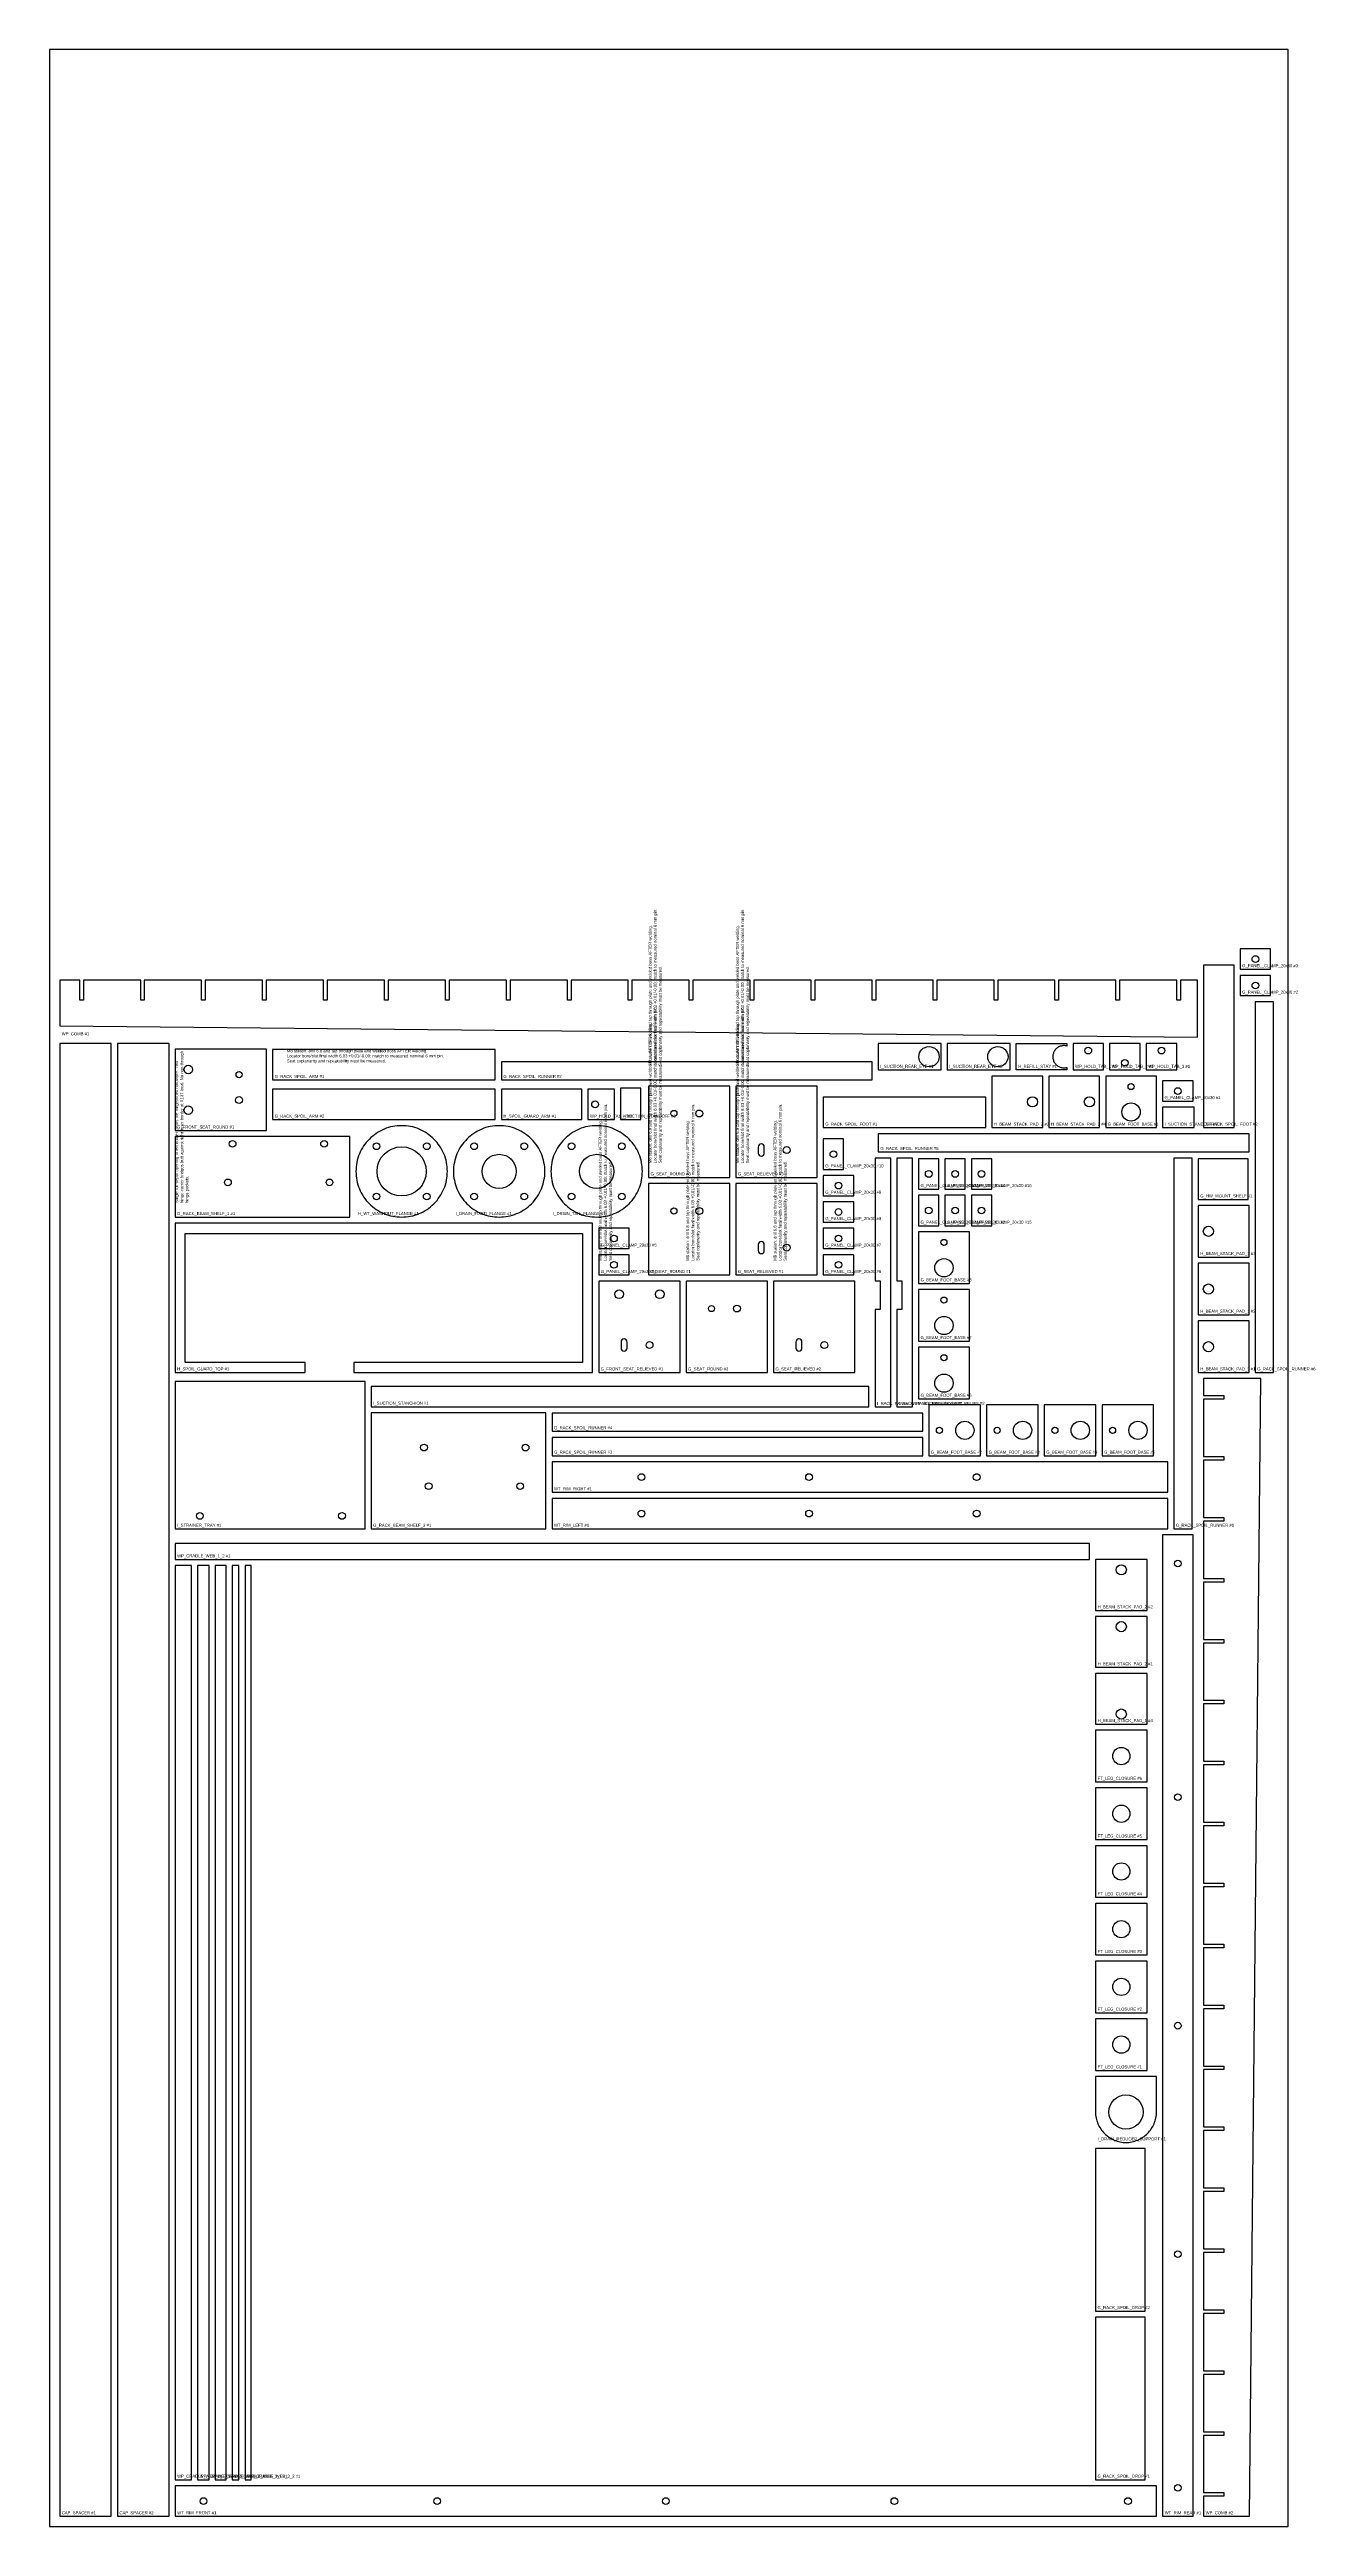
# Model space of a CAD drawing. Header units: millimetres. Extents: x 0 to 1244, y 0 to 2438.
import ezdxf

# ---------------------------------------------------------------- set-up
doc = ezdxf.new("R2010")
doc.units = ezdxf.units.MM
for name, color, linetype in [('CUT_HOLES', 7, 'Continuous'), ('CUT_OUTER', 7, 'Continuous'), ('MACHINING_NOTES', 7, 'Continuous'), ('PART_MARK_NO_CUT', 7, 'Continuous'), ('STOCK_NO_CUT', 7, 'Continuous')]:
    doc.layers.add(name, color=color, linetype=linetype)

msp = doc.modelspace()

# ---------------------------------------------------------------- linework, layer by layer
at = {"layer": 'CUT_HOLES'}
for points in [[(703.6, 1352), (703.6, 1358, 1), (697.6, 1358), (697.6, 1352, 1)], [(703.6, 1256), (703.6, 1262, 1), (697.6, 1262), (697.6, 1256, 1)], [(568.6, 1160), (568.6, 1166, 1), (562.6, 1166), (562.6, 1160, 1)], [(740.6, 1160), (740.6, 1166, 1), (734.6, 1166), (734.6, 1160, 1)]]:
    msp.add_lwpolyline(points, format="xyb", close=True, dxfattribs=at)
for centre, radius in [((1187, 1543), 3.3), ((1187, 1517), 3.3), ((865.7, 1446.9), 10), ((933.5, 1446.9), 10), ((1022.5, 1452.9), 3.3), ((1058.5, 1440.9), 3.3), ((1094.5, 1452.9), 3.3), ((136.6, 1434.2), 4.25), ((186.6, 1429.2), 3.02), ((1064.6, 1417.5), 3), ((1110.6, 1413.1), 3.3), ((136.6, 1394.2), 4.25), ((186.6, 1404.2), 3.4), ((537, 1400), 3.3), ((614.6, 1391), 3.02), ((639.6, 1391), 3.4), ((967.6, 1402.5), 5), ((1023.6, 1402.5), 5), ((1064.6, 1392.5), 9), ((180.2, 1361.2), 3.3), ((270.2, 1361.2), 3.3), ((321.9, 1358.7), 3.3), ((346.6, 1334), 24.2), ((371.3, 1358.7), 3.3), ((417.9, 1358.7), 3.3), ((442.6, 1334), 16.8), ((467.3, 1358.7), 3.3), ((513.9, 1358.7), 3.3), ((538.6, 1334), 16.8), ((563.3, 1358.7), 3.3), ((725.6, 1355), 3.4), ((771.6, 1351), 3.3), ((175.6, 1323.2), 3.3), ((275.6, 1323.2), 3.3), ((776.6, 1320), 3.3), ((865.4, 1331.5), 3.3), ((891.4, 1331.5), 3.3), ((917.4, 1331.5), 3.3), ((321.9, 1309.3), 3.3), ((371.3, 1309.3), 3.3), ((417.9, 1309.3), 3.3), ((467.3, 1309.3), 3.3), ((513.9, 1309.3), 3.3), ((563.3, 1309.3), 3.3), ((614.6, 1295), 3.02), ((639.6, 1295), 3.4), ((776.6, 1294), 3.3), ((865.4, 1295.5), 3.3), ((891.4, 1295.5), 3.3), ((917.4, 1295.5), 3.3), ((555.6, 1268), 3.3), ((776.6, 1268), 3.3), ((1140.7, 1275), 5), ((555.6, 1242), 3.3), ((725.6, 1259), 3.4), ((776.6, 1242), 3.3), ((880.4, 1239.1), 9), ((880.4, 1264.1), 3), ((1140.7, 1218.2), 5), ((560.6, 1213), 4.25), ((600.6, 1213), 4.25), ((651.6, 1199), 3.02), ((676.6, 1199), 3.4), ((880.4, 1207.3), 3), ((880.4, 1182.3), 9), ((590.6, 1163), 3.4), ((762.6, 1163), 3.4), ((880.4, 1150.5), 3), ((1140.7, 1161.4), 5), ((880.4, 1125.5), 9), ((876, 1079.1), 3), ((901, 1079.1), 9), ((932.8, 1079.1), 3), ((957.8, 1079.1), 9), ((989.6, 1079.1), 3), ((1014.6, 1079.1), 9), ((1046.4, 1079.1), 3), ((1071.4, 1079.1), 9), ((368.6, 1062.1), 3.3), ((468.6, 1062.1), 3.3), ((373.2, 1024.1), 3.3), ((463.2, 1024.1), 3.3), ((582.6, 1033.1), 3.3), ((747.6, 1033.1), 3.3), ((912.6, 1033.1), 3.3), ((582.6, 997.1), 3.3), ((747.6, 997.1), 3.3), ((912.6, 997.1), 3.3), ((147.9, 994.8), 3.3), ((287.9, 994.8), 3.3), ((1110.7, 948), 3.3), ((1055, 941.8), 5), ((1055, 885.8), 5), ((1055, 799.8), 5), ((1055, 758.4), 8.5), ((1055, 701.6), 8.5), ((1110.7, 718), 3.3), ((1055, 644.8), 8.5), ((1055, 588), 8.5), ((1055, 531.2), 8.5), ((1110.7, 493), 3.3), ((1055, 474.4), 8.5), ((1059.6, 408), 16.8), ((1110.7, 268), 3.3), ((151.6, 25), 3.3), ((381.6, 25), 3.3), ((606.6, 25), 3.3), ((831.6, 25), 3.3), ((1061.6, 25), 3.3), ((1110.7, 38), 3.3)]:
    msp.add_circle(centre, radius, dxfattribs=at)
at = {"layer": 'CUT_OUTER'}
for points in [[(1166, 1377.1), (1166, 1537.1), (1136, 1537.1), (1136, 1377.1)], [(1202, 1533), (1202, 1553), (1172, 1553), (1172, 1533)], [(10, 1477.2), (1130, 1466), (1130, 1522.4), (1113.3, 1522.4), (1113.3, 1502.4), (1109.7, 1502.4), (1109.7, 1522.4), (1053.3, 1522.4), (1053.3, 1502.4), (1049.7, 1502.4), (1049.7, 1522.4), (993.3, 1522.4), (993.3, 1502.4), (989.7, 1502.4), (989.7, 1522.4), (933.3, 1522.4), (933.3, 1502.4), (929.7, 1502.4), (929.7, 1522.4), (873.3, 1522.4), (873.3, 1502.4), (869.7, 1502.4), (869.7, 1522.4), (813.3, 1522.4), (813.3, 1502.4), (809.7, 1502.4), (809.7, 1522.4), (753.3, 1522.4), (753.3, 1502.4), (749.7, 1502.4), (749.7, 1522.4), (693.3, 1522.4), (693.3, 1502.4), (689.7, 1502.4), (689.7, 1522.4), (633.3, 1522.4), (633.3, 1502.4), (629.7, 1502.4), (629.7, 1522.4), (573.3, 1522.4), (573.3, 1502.4), (569.7, 1502.4), (569.7, 1522.4), (513.3, 1522.4), (513.3, 1502.4), (509.7, 1502.4), (509.7, 1522.4), (453.3, 1522.4), (453.3, 1502.4), (449.7, 1502.4), (449.7, 1522.4), (393.3, 1522.4), (393.3, 1502.4), (389.7, 1502.4), (389.7, 1522.4), (333.3, 1522.4), (333.3, 1502.4), (329.7, 1502.4), (329.7, 1522.4), (273.3, 1522.4), (273.3, 1502.4), (269.7, 1502.4), (269.7, 1522.4), (213.3, 1522.4), (213.3, 1502.4), (209.7, 1502.4), (209.7, 1522.4), (153.3, 1522.4), (153.3, 1502.4), (149.7, 1502.4), (149.7, 1522.4), (93.3, 1522.4), (93.3, 1502.4), (89.7, 1502.4), (89.7, 1522.4), (33.3, 1522.4), (33.3, 1502.4), (29.7, 1502.4), (29.7, 1522.4), (10, 1522.4)], [(1202, 1507), (1202, 1527), (1172, 1527), (1172, 1507)], [(1186.8, 1136), (1204.8, 1136), (1204.8, 1501), (1186.8, 1501)], [(10, 10), (60.8, 10), (60.8, 1460), (10, 1460)], [(66.8, 10), (117.6, 10), (117.6, 1460), (66.8, 1460)], [(123.6, 1374.2), (213.6, 1374.2), (213.6, 1454.2), (123.6, 1454.2)], [(219.6, 1424), (438.8, 1424), (438.8, 1454), (219.6, 1454)], [(809.8, 1424), (809.8, 1442), (444.8, 1442), (444.8, 1424)], [(815.8, 1433.9), (877.7, 1433.9), (877.7, 1459.9), (815.8, 1459.9)], [(883.7, 1433.9), (945.5, 1433.9), (945.5, 1459.9), (883.7, 1459.9)], [(1001.5, 1433.9), (951.5, 1433.9), (951.5, 1459.9), (1001.5, 1459.9), (1001.5, 1457.4), (1000.7, 1457.6), (999.9, 1457.7), (999.1, 1457.8), (998.2, 1457.8), (997.4, 1457.7), (996.5, 1457.6), (995.7, 1457.4), (994.9, 1457.2), (994.1, 1456.9), (993.4, 1456.5), (992.6, 1456.1), (992, 1455.6), (991.3, 1455.1), (990.7, 1454.5), (990.1, 1453.9), (989.6, 1453.2), (989.2, 1452.5), (988.7, 1451.8), (988.4, 1451), (988.1, 1450.2), (987.9, 1449.4), (987.7, 1448.6), (987.6, 1447.7), (987.6, 1446.9), (987.6, 1446.1), (987.7, 1445.2), (987.9, 1444.4), (988.1, 1443.6), (988.4, 1442.8), (988.7, 1442), (989.2, 1441.3), (989.6, 1440.6), (990.1, 1439.9), (990.7, 1439.3), (991.3, 1438.7), (992, 1438.2), (992.6, 1437.7), (993.4, 1437.3), (994.1, 1436.9), (994.9, 1436.6), (995.7, 1436.4), (996.5, 1436.2), (997.4, 1436.1), (998.2, 1436), (999.1, 1436), (999.9, 1436.1), (1000.7, 1436.2), (1001.5, 1436.4)], [(1037.5, 1433.9), (1037.5, 1459.9), (1007.5, 1459.9), (1007.5, 1433.9)], [(1073.5, 1433.9), (1073.5, 1459.9), (1043.5, 1459.9), (1043.5, 1433.9)], [(1109.5, 1433.9), (1109.5, 1459.9), (1079.5, 1459.9), (1079.5, 1433.9)], [(219.6, 1385), (438.8, 1385), (438.8, 1415), (219.6, 1415)], [(444.8, 1385), (524, 1385), (524, 1415), (444.8, 1415)], [(530, 1385), (556, 1385), (556, 1415), (530, 1415)], [(562, 1385), (582, 1385), (582, 1416), (562, 1416)], [(669.6, 1328), (669.6, 1418), (589.6, 1418), (589.6, 1328)], [(755.6, 1328), (755.6, 1418), (675.6, 1418), (675.6, 1328)], [(927.6, 1377.1), (977.6, 1377.1), (977.6, 1427.9), (927.6, 1427.9)], [(983.6, 1377.1), (1033.6, 1377.1), (1033.6, 1427.9), (983.6, 1427.9)], [(1039.6, 1377.1), (1089.6, 1377.1), (1089.6, 1427.9), (1039.6, 1427.9)], [(1125.6, 1403.1), (1125.6, 1423.1), (1095.6, 1423.1), (1095.6, 1403.1)], [(761.6, 1377.1), (921.6, 1377.1), (921.6, 1407.1), (761.6, 1407.1)], [(1126.6, 1377.1), (1126.6, 1397.1), (1095.6, 1397.1), (1095.6, 1377.1)], [(295.6, 1289), (295.6, 1368.2), (123.6, 1368.2), (123.6, 1289)], [(391.6, 1334), (391.5, 1336.2), (391.4, 1338.4), (391.1, 1340.6), (390.7, 1342.8), (390.3, 1344.9), (389.7, 1347.1), (389, 1349.2), (388.2, 1351.2), (387.3, 1353.2), (386.3, 1355.2), (385.2, 1357.1), (384, 1359), (382.7, 1360.8), (381.4, 1362.5), (379.9, 1364.2), (378.4, 1365.8), (376.8, 1367.3), (375.1, 1368.8), (373.4, 1370.1), (371.6, 1371.4), (369.7, 1372.6), (367.8, 1373.7), (365.8, 1374.7), (363.8, 1375.6), (361.8, 1376.4), (359.7, 1377.1), (357.5, 1377.7), (355.4, 1378.1), (353.2, 1378.5), (351, 1378.8), (348.8, 1378.9), (346.6, 1379), (344.4, 1378.9), (342.2, 1378.8), (340, 1378.5), (337.8, 1378.1), (335.7, 1377.7), (333.5, 1377.1), (331.4, 1376.4), (329.4, 1375.6), (327.4, 1374.7), (325.4, 1373.7), (323.5, 1372.6), (321.6, 1371.4), (319.8, 1370.1), (318.1, 1368.8), (316.4, 1367.3), (314.8, 1365.8), (313.3, 1364.2), (311.8, 1362.5), (310.5, 1360.8), (309.2, 1359), (308, 1357.1), (306.9, 1355.2), (305.9, 1353.2), (305, 1351.2), (304.2, 1349.2), (303.5, 1347.1), (302.9, 1344.9), (302.5, 1342.8), (302.1, 1340.6), (301.8, 1338.4), (301.7, 1336.2), (301.6, 1334), (301.7, 1331.8), (301.8, 1329.6), (302.1, 1327.4), (302.5, 1325.2), (302.9, 1323.1), (303.5, 1320.9), (304.2, 1318.8), (305, 1316.8), (305.9, 1314.8), (306.9, 1312.8), (308, 1310.9), (309.2, 1309), (310.5, 1307.2), (311.8, 1305.5), (313.3, 1303.8), (314.8, 1302.2), (316.4, 1300.7), (318.1, 1299.2), (319.8, 1297.9), (321.6, 1296.6), (323.5, 1295.4), (325.4, 1294.3), (327.4, 1293.3), (329.4, 1292.4), (331.4, 1291.6), (333.5, 1290.9), (335.7, 1290.3), (337.8, 1289.9), (340, 1289.5), (342.2, 1289.2), (344.4, 1289.1), (346.6, 1289), (348.8, 1289.1), (351, 1289.2), (353.2, 1289.5), (355.4, 1289.9), (357.5, 1290.3), (359.7, 1290.9), (361.8, 1291.6), (363.8, 1292.4), (365.8, 1293.3), (367.8, 1294.3), (369.7, 1295.4), (371.6, 1296.6), (373.4, 1297.9), (375.1, 1299.2), (376.8, 1300.7), (378.4, 1302.2), (379.9, 1303.8), (381.4, 1305.5), (382.7, 1307.2), (384, 1309), (385.2, 1310.9), (386.3, 1312.8), (387.3, 1314.8), (388.2, 1316.8), (389, 1318.8), (389.7, 1320.9), (390.3, 1323.1), (390.7, 1325.2), (391.1, 1327.4), (391.4, 1329.6), (391.5, 1331.8)], [(487.6, 1334), (487.5, 1336.2), (487.4, 1338.4), (487.1, 1340.6), (486.7, 1342.8), (486.3, 1344.9), (485.7, 1347.1), (485, 1349.2), (484.2, 1351.2), (483.3, 1353.2), (482.3, 1355.2), (481.2, 1357.1), (480, 1359), (478.7, 1360.8), (477.4, 1362.5), (475.9, 1364.2), (474.4, 1365.8), (472.8, 1367.3), (471.1, 1368.8), (469.4, 1370.1), (467.6, 1371.4), (465.7, 1372.6), (463.8, 1373.7), (461.8, 1374.7), (459.8, 1375.6), (457.8, 1376.4), (455.7, 1377.1), (453.5, 1377.7), (451.4, 1378.1), (449.2, 1378.5), (447, 1378.8), (444.8, 1378.9), (442.6, 1379), (440.4, 1378.9), (438.2, 1378.8), (436, 1378.5), (433.8, 1378.1), (431.7, 1377.7), (429.5, 1377.1), (427.4, 1376.4), (425.4, 1375.6), (423.4, 1374.7), (421.4, 1373.7), (419.5, 1372.6), (417.6, 1371.4), (415.8, 1370.1), (414.1, 1368.8), (412.4, 1367.3), (410.8, 1365.8), (409.3, 1364.2), (407.8, 1362.5), (406.5, 1360.8), (405.2, 1359), (404, 1357.1), (402.9, 1355.2), (401.9, 1353.2), (401, 1351.2), (400.2, 1349.2), (399.5, 1347.1), (398.9, 1344.9), (398.5, 1342.8), (398.1, 1340.6), (397.8, 1338.4), (397.7, 1336.2), (397.6, 1334), (397.7, 1331.8), (397.8, 1329.6), (398.1, 1327.4), (398.5, 1325.2), (398.9, 1323.1), (399.5, 1320.9), (400.2, 1318.8), (401, 1316.8), (401.9, 1314.8), (402.9, 1312.8), (404, 1310.9), (405.2, 1309), (406.5, 1307.2), (407.8, 1305.5), (409.3, 1303.8), (410.8, 1302.2), (412.4, 1300.7), (414.1, 1299.2), (415.8, 1297.9), (417.6, 1296.6), (419.5, 1295.4), (421.4, 1294.3), (423.4, 1293.3), (425.4, 1292.4), (427.4, 1291.6), (429.5, 1290.9), (431.7, 1290.3), (433.8, 1289.9), (436, 1289.5), (438.2, 1289.2), (440.4, 1289.1), (442.6, 1289), (444.8, 1289.1), (447, 1289.2), (449.2, 1289.5), (451.4, 1289.9), (453.5, 1290.3), (455.7, 1290.9), (457.8, 1291.6), (459.8, 1292.4), (461.8, 1293.3), (463.8, 1294.3), (465.7, 1295.4), (467.6, 1296.6), (469.4, 1297.9), (471.1, 1299.2), (472.8, 1300.7), (474.4, 1302.2), (475.9, 1303.8), (477.4, 1305.5), (478.7, 1307.2), (480, 1309), (481.2, 1310.9), (482.3, 1312.8), (483.3, 1314.8), (484.2, 1316.8), (485, 1318.8), (485.7, 1320.9), (486.3, 1323.1), (486.7, 1325.2), (487.1, 1327.4), (487.4, 1329.6), (487.5, 1331.8)], [(583.6, 1334), (583.5, 1336.2), (583.4, 1338.4), (583.1, 1340.6), (582.7, 1342.8), (582.3, 1344.9), (581.7, 1347.1), (581, 1349.2), (580.2, 1351.2), (579.3, 1353.2), (578.3, 1355.2), (577.2, 1357.1), (576, 1359), (574.7, 1360.8), (573.4, 1362.5), (571.9, 1364.2), (570.4, 1365.8), (568.8, 1367.3), (567.1, 1368.8), (565.4, 1370.1), (563.6, 1371.4), (561.7, 1372.6), (559.8, 1373.7), (557.8, 1374.7), (555.8, 1375.6), (553.8, 1376.4), (551.7, 1377.1), (549.5, 1377.7), (547.4, 1378.1), (545.2, 1378.5), (543, 1378.8), (540.8, 1378.9), (538.6, 1379), (536.4, 1378.9), (534.2, 1378.8), (532, 1378.5), (529.8, 1378.1), (527.7, 1377.7), (525.5, 1377.1), (523.4, 1376.4), (521.4, 1375.6), (519.4, 1374.7), (517.4, 1373.7), (515.5, 1372.6), (513.6, 1371.4), (511.8, 1370.1), (510.1, 1368.8), (508.4, 1367.3), (506.8, 1365.8), (505.3, 1364.2), (503.8, 1362.5), (502.5, 1360.8), (501.2, 1359), (500, 1357.1), (498.9, 1355.2), (497.9, 1353.2), (497, 1351.2), (496.2, 1349.2), (495.5, 1347.1), (494.9, 1344.9), (494.5, 1342.8), (494.1, 1340.6), (493.8, 1338.4), (493.7, 1336.2), (493.6, 1334), (493.7, 1331.8), (493.8, 1329.6), (494.1, 1327.4), (494.5, 1325.2), (494.9, 1323.1), (495.5, 1320.9), (496.2, 1318.8), (497, 1316.8), (497.9, 1314.8), (498.9, 1312.8), (500, 1310.9), (501.2, 1309), (502.5, 1307.2), (503.8, 1305.5), (505.3, 1303.8), (506.8, 1302.2), (508.4, 1300.7), (510.1, 1299.2), (511.8, 1297.9), (513.6, 1296.6), (515.5, 1295.4), (517.4, 1294.3), (519.4, 1293.3), (521.4, 1292.4), (523.4, 1291.6), (525.5, 1290.9), (527.7, 1290.3), (529.8, 1289.9), (532, 1289.5), (534.2, 1289.2), (536.4, 1289.1), (538.6, 1289), (540.8, 1289.1), (543, 1289.2), (545.2, 1289.5), (547.4, 1289.9), (549.5, 1290.3), (551.7, 1290.9), (553.8, 1291.6), (555.8, 1292.4), (557.8, 1293.3), (559.8, 1294.3), (561.7, 1295.4), (563.6, 1296.6), (565.4, 1297.9), (567.1, 1299.2), (568.8, 1300.7), (570.4, 1302.2), (571.9, 1303.8), (573.4, 1305.5), (574.7, 1307.2), (576, 1309), (577.2, 1310.9), (578.3, 1312.8), (579.3, 1314.8), (580.2, 1316.8), (581, 1318.8), (581.7, 1320.9), (582.3, 1323.1), (582.7, 1325.2), (583.1, 1327.4), (583.4, 1329.6), (583.5, 1331.8)], [(761.6, 1336), (781.6, 1336), (781.6, 1366), (761.6, 1366)], [(1180.8, 1353.1), (1180.8, 1371.1), (815.8, 1371.1), (815.8, 1353.1)], [(828, 1102.1), (828, 1347.1), (812.6, 1347.1), (812.6, 1226.1), (817.6, 1226.1), (817.6, 1198.1), (812.6, 1198.1), (812.6, 1102.1)], [(849.4, 1102.1), (849.4, 1347.1), (834, 1347.1), (834, 1226.1), (839, 1226.1), (839, 1198.1), (834, 1198.1), (834, 1102.1)], [(855.4, 1316.5), (875.4, 1316.5), (875.4, 1346.5), (855.4, 1346.5)], [(881.4, 1316.5), (901.4, 1316.5), (901.4, 1346.5), (881.4, 1346.5)], [(907.4, 1316.5), (927.4, 1316.5), (927.4, 1346.5), (907.4, 1346.5)], [(1106.7, 982.1), (1124.7, 982.1), (1124.7, 1347.1), (1106.7, 1347.1)], [(1130.7, 1306.4), (1180, 1306.4), (1180, 1346.4), (1130.7, 1346.4)], [(669.6, 1232), (669.6, 1322), (589.6, 1322), (589.6, 1232)], [(755.6, 1232), (755.6, 1322), (675.6, 1322), (675.6, 1232)], [(791.6, 1310), (791.6, 1330), (761.6, 1330), (761.6, 1310)], [(791.6, 1284), (791.6, 1304), (761.6, 1304), (761.6, 1284)], [(855.4, 1280.5), (875.4, 1280.5), (875.4, 1310.5), (855.4, 1310.5)], [(881.4, 1280.5), (901.4, 1280.5), (901.4, 1310.5), (881.4, 1310.5)], [(907.4, 1280.5), (927.4, 1280.5), (927.4, 1310.5), (907.4, 1310.5)], [(1130.7, 1249.6), (1180.7, 1249.6), (1180.7, 1300.4), (1130.7, 1300.4)], [(534.6, 1136), (534.6, 1283), (123.6, 1283), (123.6, 1136), (251.6, 1136), (251.6, 1146), (133.6, 1146), (133.6, 1273), (524.6, 1273), (524.6, 1146), (299.6, 1146), (299.6, 1136)], [(570.6, 1258), (570.6, 1278), (540.6, 1278), (540.6, 1258)], [(791.6, 1258), (791.6, 1278), (761.6, 1278), (761.6, 1258)], [(855.4, 1223.7), (905.4, 1223.7), (905.4, 1274.5), (855.4, 1274.5)], [(570.6, 1232), (570.6, 1252), (540.6, 1252), (540.6, 1232)], [(791.6, 1232), (791.6, 1252), (761.6, 1252), (761.6, 1232)], [(1130.7, 1192.8), (1180.7, 1192.8), (1180.7, 1243.6), (1130.7, 1243.6)], [(620.6, 1136), (620.6, 1226), (540.6, 1226), (540.6, 1136)], [(706.6, 1136), (706.6, 1226), (626.6, 1226), (626.6, 1136)], [(792.6, 1136), (792.6, 1226), (712.6, 1226), (712.6, 1136)], [(855.4, 1166.9), (905.4, 1166.9), (905.4, 1217.7), (855.4, 1217.7)], [(1130.7, 1136), (1180.7, 1136), (1180.7, 1186.8), (1130.7, 1186.8)], [(855.4, 1110.1), (905.4, 1110.1), (905.4, 1160.9), (855.4, 1160.9)], [(310.6, 982.1), (310.6, 1127.1), (123.6, 1127.1), (123.6, 982.1)], [(806.6, 1102.3), (806.6, 1122.3), (316.6, 1122.3), (316.6, 1102.3)], [(1181.2, 10), (1192.4, 1130), (1136, 1130), (1136, 1113.3), (1156, 1113.3), (1156, 1109.7), (1136, 1109.7), (1136, 1053.3), (1156, 1053.3), (1156, 1049.7), (1136, 1049.7), (1136, 993.3), (1156, 993.3), (1156, 989.7), (1136, 989.7), (1136, 933.3), (1156, 933.3), (1156, 929.7), (1136, 929.7), (1136, 873.3), (1156, 873.3), (1156, 869.7), (1136, 869.7), (1136, 813.3), (1156, 813.3), (1156, 809.7), (1136, 809.7), (1136, 753.3), (1156, 753.3), (1156, 749.7), (1136, 749.7), (1136, 693.3), (1156, 693.3), (1156, 689.7), (1136, 689.7), (1136, 633.3), (1156, 633.3), (1156, 629.7), (1136, 629.7), (1136, 573.3), (1156, 573.3), (1156, 569.7), (1136, 569.7), (1136, 513.3), (1156, 513.3), (1156, 509.7), (1136, 509.7), (1136, 453.3), (1156, 453.3), (1156, 449.7), (1136, 449.7), (1136, 393.3), (1156, 393.3), (1156, 389.7), (1136, 389.7), (1136, 333.3), (1156, 333.3), (1156, 329.7), (1136, 329.7), (1136, 273.3), (1156, 273.3), (1156, 269.7), (1136, 269.7), (1136, 213.3), (1156, 213.3), (1156, 209.7), (1136, 209.7), (1136, 153.3), (1156, 153.3), (1156, 149.7), (1136, 149.7), (1136, 93.3), (1156, 93.3), (1156, 89.7), (1136, 89.7), (1136, 33.3), (1156, 33.3), (1156, 29.7), (1136, 29.7), (1136, 10)], [(916.4, 1054.1), (916.4, 1104.1), (865.6, 1104.1), (865.6, 1054.1)], [(973.2, 1054.1), (973.2, 1104.1), (922.4, 1104.1), (922.4, 1054.1)], [(1030, 1054.1), (1030, 1104.1), (979.2, 1104.1), (979.2, 1054.1)], [(1086.8, 1054.1), (1086.8, 1104.1), (1036, 1104.1), (1036, 1054.1)], [(488.6, 982.1), (488.6, 1096.3), (316.6, 1096.3), (316.6, 982.1)], [(859.6, 1078.1), (859.6, 1096.1), (494.6, 1096.1), (494.6, 1078.1)], [(859.6, 1054.1), (859.6, 1072.1), (494.6, 1072.1), (494.6, 1054.1)], [(1100.7, 1018.1), (1100.7, 1048.1), (494.6, 1048.1), (494.6, 1018.1)], [(1100.7, 982.1), (1100.7, 1012.1), (494.6, 1012.1), (494.6, 982.1)], [(1125.7, 10), (1125.7, 976.1), (1095.7, 976.1), (1095.7, 10)], [(123.6, 952), (1023.6, 952), (1023.6, 967.8), (123.6, 967.8)], [(1080.4, 901.8), (1080.4, 951.8), (1029.6, 951.8), (1029.6, 901.8)], [(139.8, 46), (139.8, 946), (123.6, 946), (123.6, 46)], [(157.1, 46), (157.1, 946), (145.8, 946), (145.8, 46)], [(173.9, 46), (173.9, 946), (163.1, 946), (163.1, 46)], [(186.4, 46), (186.4, 946), (179.9, 946), (179.9, 46)], [(198.4, 46), (198.4, 946), (192.4, 946), (192.4, 46)], [(1080.4, 845.8), (1080.4, 895.8), (1029.6, 895.8), (1029.6, 845.8)], [(1080.4, 789.8), (1080.4, 839.8), (1029.6, 839.8), (1029.6, 789.8)], [(1029.6, 733), (1080.4, 733), (1080.4, 783.8), (1029.6, 783.8)], [(1029.6, 676.2), (1080.4, 676.2), (1080.4, 727), (1029.6, 727)], [(1029.6, 619.4), (1080.4, 619.4), (1080.4, 670.2), (1029.6, 670.2)], [(1029.6, 562.6), (1080.4, 562.6), (1080.4, 613.4), (1029.6, 613.4)], [(1029.6, 505.8), (1080.4, 505.8), (1080.4, 556.6), (1029.6, 556.6)], [(1029.6, 449), (1080.4, 449), (1080.4, 499.8), (1029.6, 499.8)], [(1029.6, 408), (1029.6, 406.5), (1029.7, 405.1), (1029.9, 403.6), (1030.2, 402.1), (1030.5, 400.7), (1030.9, 399.3), (1031.4, 397.9), (1031.9, 396.5), (1032.5, 395.2), (1033.1, 393.9), (1033.9, 392.6), (1034.7, 391.3), (1035.5, 390.1), (1036.4, 389), (1037.4, 387.9), (1038.4, 386.8), (1039.5, 385.8), (1040.6, 384.8), (1041.7, 383.9), (1042.9, 383.1), (1044.2, 382.3), (1045.5, 381.5), (1046.8, 380.9), (1048.1, 380.3), (1049.5, 379.8), (1050.9, 379.3), (1052.3, 378.9), (1053.7, 378.6), (1055.2, 378.3), (1056.7, 378.1), (1058.1, 378), (1059.6, 378), (1061.1, 378), (1062.5, 378.1), (1064, 378.3), (1065.5, 378.6), (1066.9, 378.9), (1068.3, 379.3), (1069.7, 379.8), (1071.1, 380.3), (1072.4, 380.9), (1073.7, 381.5), (1075, 382.3), (1076.3, 383.1), (1077.5, 383.9), (1078.6, 384.8), (1079.7, 385.8), (1080.8, 386.8), (1081.8, 387.9), (1082.8, 389), (1083.7, 390.1), (1084.5, 391.3), (1085.3, 392.6), (1086.1, 393.9), (1086.7, 395.2), (1087.3, 396.5), (1087.8, 397.9), (1088.3, 399.3), (1088.7, 400.7), (1089, 402.1), (1089.3, 403.6), (1089.5, 405.1), (1089.6, 406.5), (1089.6, 408), (1089.6, 443), (1029.6, 443)], [(1078.6, 212), (1078.6, 372), (1029.6, 372), (1029.6, 212)], [(1078.6, 46), (1078.6, 206), (1029.6, 206), (1029.6, 46)], [(123.6, 10), (1089.7, 10), (1089.7, 40), (123.6, 40)]]:
    msp.add_lwpolyline(points, close=True, dxfattribs=at)
at = {"layer": 'STOCK_NO_CUT'}
msp.add_lwpolyline([(0, 0), (1219.2, 0), (1219.2, 2438.4), (0, 2438.4)], close=True, dxfattribs=at)

# ---------------------------------------------------------------- texts
at = {"layer": 'MACHINING_NOTES', "char_height": 3, "width": 150, "attachment_point": 1, "rotation": 90}
for s, insert in [('M8 station: drill 6.8 and tap through plate and welded boss AFTER welding.\\PLocator bore/slot final width 6.03 +0.01/-0.00; match to measured nominal 6 mm pin. Seat coplanarity and repeatability must be measured.', (589.6, 1438)), ('M8 station: drill 6.8 and tap through plate and welded boss AFTER welding.\\PLocator bore/slot final width 6.03 +0.01/-0.00; match to measured nominal 6 mm pin. Seat coplanarity and repeatability must be measured.', (675.6, 1438)), ('M8 station: drill 6.8 and tap through plate and welded boss AFTER welding.\\PLocator bore/slot final width 6.03 +0.01/-0.00; match to measured nominal 6 mm pin. Seat coplanarity and repeatability must be measured.', (589.6, 1342)), ('M8 station: drill 6.8 and tap through plate and welded boss AFTER welding.\\PLocator bore/slot final width 6.03 +0.01/-0.00; match to measured nominal 6 mm pin. Seat coplanarity and repeatability must be measured.', (675.6, 1342)), ('Single full-depth opening in left border clears the hinge/index hardware. Two hinge-carrier bridges butt against right inner border at X137 local. No non-through hinge pockets.', (123.6, 1303)), ('M8 station: drill 6.8 and tap through plate and welded boss AFTER welding.\\PLocator bore/slot final width 6.03 +0.01/-0.00; match to measured nominal 6 mm pin. Seat coplanarity and repeatability must be measured.', (540.6, 1246)), ('M8 station: drill 6.8 and tap through plate and welded boss AFTER welding.\\PLocator bore/slot final width 6.03 +0.01/-0.00; match to measured nominal 6 mm pin. Seat coplanarity and repeatability must be measured.', (626.6, 1246)), ('M8 station: drill 6.8 and tap through plate and welded boss AFTER welding.\\PLocator bore/slot final width 6.03 +0.01/-0.00; match to measured nominal 6 mm pin. Seat coplanarity and repeatability must be measured.', (712.6, 1246))]:
    msp.add_mtext(s, dxfattribs=dict(at, insert=insert))
at = {"layer": 'MACHINING_NOTES', "insert": (233.6, 1454.2), "char_height": 3, "width": 150, "attachment_point": 1}
msp.add_mtext('M8 station: drill 6.8 and tap through plate and welded boss AFTER welding.\\PLocator bore/slot final width 6.03 +0.01/-0.00; match to measured nominal 6 mm pin. Seat coplanarity and repeatability must be measured.', dxfattribs=at)
at = {"layer": 'PART_MARK_NO_CUT'}
for s, p in [('G_PANEL_CLAMP_20x30 #3', (1174, 1535)), ('G_PANEL_CLAMP_20x30 #2', (1174, 1509)), ('WP_COMB #1', (12, 1468)), ('I_SUCTION_REAR_EYE #1', (817.8, 1435.9)), ('I_SUCTION_REAR_EYE #2', (885.7, 1435.9)), ('H_REFILL_STAY #1', (953.5, 1435.9)), ('WP_HOLD_TAB_1 #1', (1009.5, 1435.9)), ('WP_HOLD_TAB_2 #1', (1045.5, 1435.9)), ('WP_HOLD_TAB_3 #1', (1081.5, 1435.9)), ('G_RACK_SPOIL_ARM #1', (221.6, 1426)), ('G_RACK_SPOIL_RUNNER #2', (446.8, 1426)), ('G_RACK_SPOIL_ARM #2', (221.6, 1387)), ('H_SPOIL_GUARD_ARM #1', (446.8, 1387)), ('WP_HOLD_TAB_4 #1', (532, 1387)), ('I_SUCTION_STANDOFF #1', (564, 1387)), ('G_PANEL_CLAMP_20x30 #1', (1097.6, 1405.1)), ('G_FRONT_SEAT_ROUND #1', (125.6, 1376.2)), ('G_RACK_SPOIL_FOOT #1', (763.6, 1379.1)), ('H_BEAM_STACK_PAD_2 #3', (929.6, 1379.1)), ('H_BEAM_STACK_PAD_2 #4', (985.6, 1379.1)), ('G_BEAM_FOOT_BASE #1', (1041.6, 1379.1)), ('I_SUCTION_STANDOFF #2', (1097.6, 1379.1)), ('G_RACK_SPOIL_FOOT #2', (1138, 1379.1)), ('G_RACK_SPOIL_RUNNER #5', (817.8, 1355.1)), ('G_SEAT_ROUND #3', (591.6, 1330)), ('G_SEAT_RELIEVED #3', (677.6, 1330)), ('G_PANEL_CLAMP_20x30 #10', (763.6, 1338)), ('G_PANEL_CLAMP_20x30 #12', (857.4, 1318.5)), ('G_PANEL_CLAMP_20x30 #14', (883.4, 1318.5)), ('G_PANEL_CLAMP_20x30 #16', (909.4, 1318.5)), ('G_RACK_BEAM_SHELF_1 #1', (125.6, 1291)), ('H_WT_WASHOUT_FLANGE #1', (303.6, 1291)), ('I_DRAIN_FIXED_FLANGE #1', (399.6, 1291)), ('I_DRAIN_TAIL_FLANGE #1', (495.6, 1291)), ('G_PANEL_CLAMP_20x30 #9', (763.6, 1312)), ('G_HW_MOUNT_SHELF #1', (1132.7, 1308.4)), ('G_PANEL_CLAMP_20x30 #8', (763.6, 1286)), ('G_PANEL_CLAMP_20x30 #11', (857.4, 1282.5)), ('G_PANEL_CLAMP_20x30 #13', (883.4, 1282.5)), ('G_PANEL_CLAMP_20x30 #15', (909.4, 1282.5)), ('G_PANEL_CLAMP_20x30 #5', (542.6, 1260)), ('G_PANEL_CLAMP_20x30 #7', (763.6, 1260)), ('H_BEAM_STACK_PAD_1 #3', (1132.7, 1251.6)), ('G_PANEL_CLAMP_20x30 #4', (542.6, 1234)), ('G_SEAT_ROUND #1', (591.6, 1234)), ('G_SEAT_RELIEVED #1', (677.6, 1234)), ('G_PANEL_CLAMP_20x30 #6', (763.6, 1234)), ('G_BEAM_FOOT_BASE #8', (857.4, 1225.7)), ('H_BEAM_STACK_PAD_1 #2', (1132.7, 1194.8)), ('G_BEAM_FOOT_BASE #7', (857.4, 1168.9)), ('H_SPOIL_GUARD_TOP #1', (125.6, 1138)), ('G_FRONT_SEAT_RELIEVED #1', (542.6, 1138)), ('G_SEAT_ROUND #2', (628.6, 1138)), ('G_SEAT_RELIEVED #2', (714.6, 1138)), ('H_BEAM_STACK_PAD_1 #1', (1132.7, 1138)), ('G_RACK_SPOIL_RUNNER #6', (1188.8, 1138)), ('I_SUCTION_STANCHION #1', (318.6, 1104.3)), ('I_RACK_PANEL_WEB_SOCKET_RELIEF #1', (814.6, 1104.1)), ('I_RACK_PANEL_WEB_SOCKET_RELIEF #2', (836, 1104.1)), ('G_BEAM_FOOT_BASE #6', (857.4, 1112.1)), ('G_RACK_SPOIL_RUNNER #4', (496.6, 1080.1)), ('G_RACK_SPOIL_RUNNER #3', (496.6, 1056.1)), ('G_BEAM_FOOT_BASE #2', (867.6, 1056.1)), ('G_BEAM_FOOT_BASE #3', (924.4, 1056.1)), ('G_BEAM_FOOT_BASE #4', (981.2, 1056.1)), ('G_BEAM_FOOT_BASE #5', (1038, 1056.1)), ('WT_RIM_RIGHT #1', (496.6, 1020.1)), ('I_STRAINER_TRAY #1', (125.6, 984.1)), ('G_RACK_BEAM_SHELF_2 #1', (318.6, 984.1)), ('WT_RIM_LEFT #1', (496.6, 984.1)), ('G_RACK_SPOIL_RUNNER #1', (1108.7, 984.1)), ('WP_CRADLE_WEB_1_2 #1', (125.6, 954)), ('H_BEAM_STACK_PAD_2 #2', (1031.6, 903.8)), ('H_BEAM_STACK_PAD_2 #1', (1031.6, 847.8)), ('H_BEAM_STACK_PAD_1 #4', (1031.6, 791.8)), ('FT_LEG_CLOSURE #6', (1031.6, 735)), ('FT_LEG_CLOSURE #5', (1031.6, 678.2)), ('FT_LEG_CLOSURE #4', (1031.6, 621.4)), ('FT_LEG_CLOSURE #3', (1031.6, 564.6)), ('FT_LEG_CLOSURE #2', (1031.6, 507.8)), ('FT_LEG_CLOSURE #1', (1031.6, 451)), ('I_DRAIN_REDUCER_SUPPORT #1', (1031.6, 380)), ('G_RACK_SPOIL_DROP #2', (1031.6, 214)), ('WP_CRADLE_WEB_1_1 #1', (125.6, 48)), ('WP_CRADLE_WEB_2_1 #1', (147.8, 48)), ('WP_CRADLE_WEB_2_2 #1', (165.1, 48)), ('WP_CRADLE_WEB_3_1 #1', (181.9, 48)), ('WP_CRADLE_WEB_3_2 #1', (194.4, 48)), ('G_RACK_SPOIL_DROP #1', (1031.6, 48)), ('CAP_SPACER #1', (12, 12)), ('CAP_SPACER #2', (68.8, 12)), ('WT_RIM_FRONT #1', (125.6, 12)), ('WT_RIM_REAR #1', (1097.7, 12)), ('WP_COMB #2', (1138, 12))]:
    msp.add_text(s, height=3, dxfattribs=at).set_placement(p)

doc.saveas('drawing.dxf')
